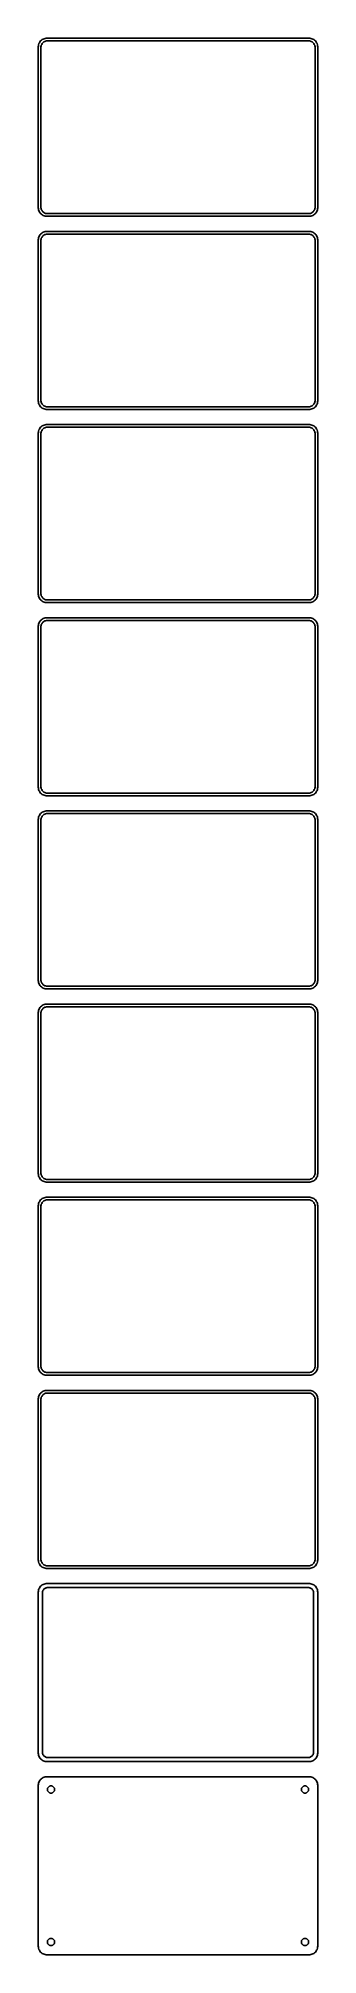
# Model space of a CAD drawing. Header units: metres. Extents: x -82 to 82, y 1088 to 2218.
import ezdxf

# ---------------------------------------------------------------- set-up
doc = ezdxf.new("R2010")
doc.units = ezdxf.units.M

msp = doc.modelspace()

# ---------------------------------------------------------------- linework, layer by layer
for p, q in [((-81.1448, 2216.92), (-81.5451, 2216.44)), ((-80.6871, 2217.35), (-81.1448, 2216.92)), ((-80.1791, 2217.72), (-80.6871, 2217.35)), ((-79.6289, 2218.02), (-80.1791, 2217.72)), ((-79.0451, 2218.26), (-79.6289, 2218.02)), ((-78.4369, 2218.41), (-79.0451, 2218.26)), ((-78.7031, 2216.62), (-78.2361, 2216.8)), ((-77.8139, 2218.49), (-78.4369, 2218.41)), ((-78.2361, 2216.8), (-77.7495, 2216.93)), ((77.8139, 2218.49), (-77.8139, 2218.49)), ((-77.7495, 2216.93), (-77.2512, 2216.99)), ((-77.2512, 2216.99), (77.2512, 2216.99)), ((77.2512, 2216.99), (77.7495, 2216.93)), ((77.7495, 2216.93), (78.2361, 2216.8)), ((78.4369, 2218.41), (77.8139, 2218.49)), ((78.2361, 2216.8), (78.7031, 2216.62)), ((79.0451, 2218.26), (78.4369, 2218.41)), ((79.6289, 2218.02), (79.0451, 2218.26)), ((80.1791, 2217.72), (79.6289, 2218.02)), ((80.6871, 2217.35), (80.1791, 2217.72)), ((81.1448, 2216.92), (80.6871, 2217.35)), ((81.5451, 2216.44), (81.1448, 2216.92)), ((-82.4606, 2214.13), (-82.5, 2213.5)), ((-82.5, 2213.5), (-82.5, 2118.5)), ((-82.3429, 2214.74), (-82.4606, 2214.13)), ((-82.1489, 2215.34), (-82.3429, 2214.74)), ((-81.8815, 2215.91), (-82.1489, 2215.34)), ((-81.5451, 2216.44), (-81.8815, 2215.91)), ((-81, 2213), (-80.9685, 2213.5)), ((-81, 2119), (-81, 2213)), ((-80.9685, 2213.5), (-80.8743, 2213.99)), ((-80.8743, 2213.99), (-80.7191, 2214.47)), ((-80.7191, 2214.47), (-80.5052, 2214.93)), ((-80.5052, 2214.93), (-80.2361, 2215.35)), ((-80.2361, 2215.35), (-79.9159, 2215.74)), ((-79.9159, 2215.74), (-79.5497, 2216.08)), ((-79.5497, 2216.08), (-79.1433, 2216.38)), ((-79.1433, 2216.38), (-78.7031, 2216.62)), ((78.7031, 2216.62), (79.1433, 2216.38)), ((79.1433, 2216.38), (79.5497, 2216.08)), ((79.5497, 2216.08), (79.9159, 2215.74)), ((79.9159, 2215.74), (80.2361, 2215.35)), ((80.2361, 2215.35), (80.5052, 2214.93)), ((80.5052, 2214.93), (80.7191, 2214.47)), ((80.7191, 2214.47), (80.8743, 2213.99)), ((80.8743, 2213.99), (80.9685, 2213.5)), ((80.9685, 2213.5), (81, 2213)), ((81, 2213), (81, 2119)), ((81.8815, 2215.91), (81.5451, 2216.44)), ((82.1489, 2215.34), (81.8815, 2215.91)), ((82.3429, 2214.74), (82.1489, 2215.34)), ((82.4606, 2214.13), (82.3429, 2214.74)), ((82.5, 2213.5), (82.4606, 2214.13)), ((82.5, 2118.5), (82.5, 2213.5)), ((-82.5, 2118.5), (-82.4606, 2117.87)), ((-82.4606, 2117.87), (-82.3429, 2117.26)), ((-82.3429, 2117.26), (-82.1489, 2116.66)), ((-82.1489, 2116.66), (-81.8815, 2116.09)), ((-81.8815, 2116.09), (-81.5451, 2115.56)), ((-81.5451, 2115.56), (-81.1448, 2115.08)), ((-81.1448, 2115.08), (-80.6871, 2114.65)), ((-80.9685, 2118.5), (-81, 2119)), ((-80.8743, 2118.01), (-80.9685, 2118.5)), ((-80.7191, 2117.53), (-80.8743, 2118.01)), ((-80.5052, 2117.07), (-80.7191, 2117.53)), ((-80.2361, 2116.65), (-80.5052, 2117.07)), ((-79.9159, 2116.26), (-80.2361, 2116.65)), ((-79.5497, 2115.92), (-79.9159, 2116.26)), ((-79.1433, 2115.62), (-79.5497, 2115.92)), ((-78.7031, 2115.38), (-79.1433, 2115.62)), ((-78.2361, 2115.2), (-78.7031, 2115.38)), ((-77.7495, 2115.07), (-78.2361, 2115.2)), ((-77.2512, 2115.01), (-77.7495, 2115.07)), ((77.2512, 2115.01), (-77.2512, 2115.01)), ((77.7495, 2115.07), (77.2512, 2115.01)), ((78.2361, 2115.2), (77.7495, 2115.07)), ((78.7031, 2115.38), (78.2361, 2115.2)), ((79.1433, 2115.62), (78.7031, 2115.38)), ((79.5497, 2115.92), (79.1433, 2115.62)), ((79.9159, 2116.26), (79.5497, 2115.92)), ((80.2361, 2116.65), (79.9159, 2116.26)), ((80.5052, 2117.07), (80.2361, 2116.65)), ((80.7191, 2117.53), (80.5052, 2117.07)), ((80.6871, 2114.65), (81.1448, 2115.08)), ((80.8743, 2118.01), (80.7191, 2117.53)), ((80.9685, 2118.5), (80.8743, 2118.01)), ((81, 2119), (80.9685, 2118.5)), ((81.1448, 2115.08), (81.5451, 2115.56)), ((81.5451, 2115.56), (81.8815, 2116.09)), ((81.8815, 2116.09), (82.1489, 2116.66)), ((82.1489, 2116.66), (82.3429, 2117.26)), ((82.3429, 2117.26), (82.4606, 2117.87)), ((82.4606, 2117.87), (82.5, 2118.5)), ((-80.6871, 2114.65), (-80.1791, 2114.28)), ((-80.1791, 2103.72), (-80.6871, 2103.35)), ((-80.1791, 2114.28), (-79.6289, 2113.98)), ((-79.6289, 2104.02), (-80.1791, 2103.72)), ((-79.6289, 2113.98), (-79.0451, 2113.74)), ((-79.0451, 2104.26), (-79.6289, 2104.02)), ((-79.0451, 2113.74), (-78.4369, 2113.59)), ((-78.4369, 2104.41), (-79.0451, 2104.26)), ((-78.4369, 2113.59), (-77.8139, 2113.51)), ((-77.8139, 2104.49), (-78.4369, 2104.41)), ((-77.8139, 2113.51), (77.8139, 2113.51)), ((77.8139, 2104.49), (-77.8139, 2104.49)), ((77.8139, 2113.51), (78.4369, 2113.59)), ((78.4369, 2104.41), (77.8139, 2104.49)), ((78.4369, 2113.59), (79.0451, 2113.74)), ((79.0451, 2104.26), (78.4369, 2104.41)), ((79.0451, 2113.74), (79.6289, 2113.98)), ((79.6289, 2104.02), (79.0451, 2104.26)), ((79.6289, 2113.98), (80.1791, 2114.28)), ((80.1791, 2103.72), (79.6289, 2104.02)), ((80.1791, 2114.28), (80.6871, 2114.65)), ((80.6871, 2103.35), (80.1791, 2103.72)), ((-82.4606, 2100.13), (-82.5, 2099.5)), ((-82.5, 2099.5), (-82.5, 2004.5)), ((-82.3429, 2100.74), (-82.4606, 2100.13)), ((-82.1489, 2101.34), (-82.3429, 2100.74)), ((-81.8815, 2101.91), (-82.1489, 2101.34)), ((-81.5451, 2102.44), (-81.8815, 2101.91)), ((-81.1448, 2102.92), (-81.5451, 2102.44)), ((-80.6871, 2103.35), (-81.1448, 2102.92)), ((-81, 2099), (-80.9685, 2099.5)), ((-81, 2005), (-81, 2099)), ((-80.9685, 2099.5), (-80.8743, 2099.99)), ((-80.8743, 2099.99), (-80.7191, 2100.47)), ((-80.7191, 2100.47), (-80.5052, 2100.93)), ((-80.5052, 2100.93), (-80.2361, 2101.35)), ((-80.2361, 2101.35), (-79.9159, 2101.74)), ((-79.9159, 2101.74), (-79.5497, 2102.08)), ((-79.5497, 2102.08), (-79.1433, 2102.38)), ((-79.1433, 2102.38), (-78.7031, 2102.62)), ((-78.7031, 2102.62), (-78.2361, 2102.8)), ((-78.2361, 2102.8), (-77.7495, 2102.93)), ((-77.7495, 2102.93), (-77.2512, 2102.99)), ((-77.2512, 2102.99), (77.2512, 2102.99)), ((77.2512, 2102.99), (77.7495, 2102.93)), ((77.7495, 2102.93), (78.2361, 2102.8)), ((78.2361, 2102.8), (78.7031, 2102.62)), ((78.7031, 2102.62), (79.1433, 2102.38)), ((79.1433, 2102.38), (79.5497, 2102.08)), ((79.5497, 2102.08), (79.9159, 2101.74)), ((79.9159, 2101.74), (80.2361, 2101.35)), ((80.2361, 2101.35), (80.5052, 2100.93)), ((80.5052, 2100.93), (80.7191, 2100.47)), ((81.1448, 2102.92), (80.6871, 2103.35)), ((80.7191, 2100.47), (80.8743, 2099.99)), ((80.8743, 2099.99), (80.9685, 2099.5)), ((80.9685, 2099.5), (81, 2099)), ((81, 2099), (81, 2005)), ((81.5451, 2102.44), (81.1448, 2102.92)), ((81.8815, 2101.91), (81.5451, 2102.44)), ((82.1489, 2101.34), (81.8815, 2101.91)), ((82.3429, 2100.74), (82.1489, 2101.34)), ((82.4606, 2100.13), (82.3429, 2100.74)), ((82.5, 2099.5), (82.4606, 2100.13)), ((82.5, 2004.5), (82.5, 2099.5)), ((-82.5, 2004.5), (-82.4606, 2003.87)), ((-82.4606, 2003.87), (-82.3429, 2003.26)), ((-82.3429, 2003.26), (-82.1489, 2002.66)), ((-82.1489, 2002.66), (-81.8815, 2002.09)), ((-81.8815, 2002.09), (-81.5451, 2001.56)), ((-80.9685, 2004.5), (-81, 2005)), ((-80.8743, 2004.01), (-80.9685, 2004.5)), ((-80.7191, 2003.53), (-80.8743, 2004.01)), ((-80.5052, 2003.07), (-80.7191, 2003.53)), ((-80.2361, 2002.65), (-80.5052, 2003.07)), ((-79.9159, 2002.26), (-80.2361, 2002.65)), ((-79.5497, 2001.92), (-79.9159, 2002.26)), ((-79.1433, 2001.62), (-79.5497, 2001.92)), ((79.5497, 2001.92), (79.1433, 2001.62)), ((79.9159, 2002.26), (79.5497, 2001.92)), ((80.2361, 2002.65), (79.9159, 2002.26)), ((80.5052, 2003.07), (80.2361, 2002.65)), ((80.7191, 2003.53), (80.5052, 2003.07)), ((80.8743, 2004.01), (80.7191, 2003.53)), ((80.9685, 2004.5), (80.8743, 2004.01)), ((81, 2005), (80.9685, 2004.5)), ((81.5451, 2001.56), (81.8815, 2002.09)), ((81.8815, 2002.09), (82.1489, 2002.66)), ((82.1489, 2002.66), (82.3429, 2003.26)), ((82.3429, 2003.26), (82.4606, 2003.87)), ((82.4606, 2003.87), (82.5, 2004.5)), ((-81.5451, 2001.56), (-81.1448, 2001.08)), ((-81.1448, 2001.08), (-80.6871, 2000.65)), ((-80.6871, 2000.65), (-80.1791, 2000.28)), ((-80.1791, 2000.28), (-79.6289, 1999.98)), ((-79.6289, 1999.98), (-79.0451, 1999.74)), ((-78.7031, 2001.38), (-79.1433, 2001.62)), ((-79.0451, 1999.74), (-78.4369, 1999.59)), ((-78.2361, 2001.2), (-78.7031, 2001.38)), ((-78.4369, 1999.59), (-77.8139, 1999.51)), ((-77.7495, 2001.07), (-78.2361, 2001.2)), ((-77.8139, 1999.51), (77.8139, 1999.51)), ((-77.2512, 2001.01), (-77.7495, 2001.07)), ((77.2512, 2001.01), (-77.2512, 2001.01)), ((77.7495, 2001.07), (77.2512, 2001.01)), ((78.2361, 2001.2), (77.7495, 2001.07)), ((77.8139, 1999.51), (78.4369, 1999.59)), ((78.7031, 2001.38), (78.2361, 2001.2)), ((78.4369, 1999.59), (79.0451, 1999.74)), ((79.1433, 2001.62), (78.7031, 2001.38)), ((79.0451, 1999.74), (79.6289, 1999.98)), ((79.6289, 1999.98), (80.1791, 2000.28)), ((80.1791, 2000.28), (80.6871, 2000.65)), ((80.6871, 2000.65), (81.1448, 2001.08)), ((81.1448, 2001.08), (81.5451, 2001.56)), ((-82.4606, 1986.13), (-82.5, 1985.5)), ((-82.5, 1985.5), (-82.5, 1890.5)), ((-82.3429, 1986.74), (-82.4606, 1986.13)), ((-82.1489, 1987.34), (-82.3429, 1986.74)), ((-81.8815, 1987.91), (-82.1489, 1987.34)), ((-81.5451, 1988.44), (-81.8815, 1987.91)), ((-81.1448, 1988.92), (-81.5451, 1988.44)), ((-80.6871, 1989.35), (-81.1448, 1988.92)), ((-81, 1985), (-80.9685, 1985.5)), ((-81, 1891), (-81, 1985)), ((-80.9685, 1985.5), (-80.8743, 1985.99)), ((-80.8743, 1985.99), (-80.7191, 1986.47)), ((-80.7191, 1986.47), (-80.5052, 1986.93)), ((-80.1791, 1989.72), (-80.6871, 1989.35)), ((-80.5052, 1986.93), (-80.2361, 1987.35)), ((-80.2361, 1987.35), (-79.9159, 1987.74)), ((-79.6289, 1990.02), (-80.1791, 1989.72)), ((-79.9159, 1987.74), (-79.5497, 1988.08)), ((-79.0451, 1990.26), (-79.6289, 1990.02)), ((-79.5497, 1988.08), (-79.1433, 1988.38)), ((-79.1433, 1988.38), (-78.7031, 1988.62)), ((-78.4369, 1990.41), (-79.0451, 1990.26)), ((-78.7031, 1988.62), (-78.2361, 1988.8)), ((-77.8139, 1990.49), (-78.4369, 1990.41)), ((-78.2361, 1988.8), (-77.7495, 1988.93)), ((77.8139, 1990.49), (-77.8139, 1990.49)), ((-77.7495, 1988.93), (-77.2512, 1988.99)), ((-77.2512, 1988.99), (77.2512, 1988.99)), ((77.2512, 1988.99), (77.7495, 1988.93)), ((77.7495, 1988.93), (78.2361, 1988.8)), ((78.4369, 1990.41), (77.8139, 1990.49)), ((78.2361, 1988.8), (78.7031, 1988.62)), ((79.0451, 1990.26), (78.4369, 1990.41)), ((78.7031, 1988.62), (79.1433, 1988.38)), ((79.6289, 1990.02), (79.0451, 1990.26)), ((79.1433, 1988.38), (79.5497, 1988.08)), ((79.5497, 1988.08), (79.9159, 1987.74)), ((80.1791, 1989.72), (79.6289, 1990.02)), ((79.9159, 1987.74), (80.2361, 1987.35)), ((80.6871, 1989.35), (80.1791, 1989.72)), ((80.2361, 1987.35), (80.5052, 1986.93)), ((80.5052, 1986.93), (80.7191, 1986.47)), ((81.1448, 1988.92), (80.6871, 1989.35)), ((80.7191, 1986.47), (80.8743, 1985.99)), ((80.8743, 1985.99), (80.9685, 1985.5)), ((80.9685, 1985.5), (81, 1985)), ((81, 1985), (81, 1891)), ((81.5451, 1988.44), (81.1448, 1988.92)), ((81.8815, 1987.91), (81.5451, 1988.44)), ((82.1489, 1987.34), (81.8815, 1987.91)), ((82.3429, 1986.74), (82.1489, 1987.34)), ((82.4606, 1986.13), (82.3429, 1986.74)), ((82.5, 1985.5), (82.4606, 1986.13)), ((82.5, 1890.5), (82.5, 1985.5)), ((-82.5, 1890.5), (-82.4606, 1889.87)), ((-82.4606, 1889.87), (-82.3429, 1889.26)), ((-82.3429, 1889.26), (-82.1489, 1888.66)), ((-80.9685, 1890.5), (-81, 1891)), ((-80.8743, 1890.01), (-80.9685, 1890.5)), ((-80.7191, 1889.53), (-80.8743, 1890.01)), ((-80.5052, 1889.07), (-80.7191, 1889.53)), ((-80.2361, 1888.65), (-80.5052, 1889.07)), ((80.5052, 1889.07), (80.2361, 1888.65)), ((80.7191, 1889.53), (80.5052, 1889.07)), ((80.8743, 1890.01), (80.7191, 1889.53)), ((80.9685, 1890.5), (80.8743, 1890.01)), ((81, 1891), (80.9685, 1890.5)), ((82.1489, 1888.66), (82.3429, 1889.26)), ((82.3429, 1889.26), (82.4606, 1889.87)), ((82.4606, 1889.87), (82.5, 1890.5)), ((-82.1489, 1888.66), (-81.8815, 1888.09)), ((-81.8815, 1888.09), (-81.5451, 1887.56)), ((-81.5451, 1887.56), (-81.1448, 1887.08)), ((-81.1448, 1887.08), (-80.6871, 1886.65)), ((-80.6871, 1886.65), (-80.1791, 1886.28)), ((-79.9159, 1888.26), (-80.2361, 1888.65)), ((-80.1791, 1886.28), (-79.6289, 1885.98)), ((-79.5497, 1887.92), (-79.9159, 1888.26)), ((-79.6289, 1885.98), (-79.0451, 1885.74)), ((-79.1433, 1887.62), (-79.5497, 1887.92)), ((-78.7031, 1887.38), (-79.1433, 1887.62)), ((-79.0451, 1885.74), (-78.4369, 1885.59)), ((-78.2361, 1887.2), (-78.7031, 1887.38)), ((-78.4369, 1885.59), (-77.8139, 1885.51)), ((-77.7495, 1887.07), (-78.2361, 1887.2)), ((-77.8139, 1885.51), (77.8139, 1885.51)), ((-77.2512, 1887.01), (-77.7495, 1887.07)), ((77.2512, 1887.01), (-77.2512, 1887.01)), ((77.7495, 1887.07), (77.2512, 1887.01)), ((78.2361, 1887.2), (77.7495, 1887.07)), ((77.8139, 1885.51), (78.4369, 1885.59)), ((78.7031, 1887.38), (78.2361, 1887.2)), ((78.4369, 1885.59), (79.0451, 1885.74)), ((79.1433, 1887.62), (78.7031, 1887.38)), ((79.0451, 1885.74), (79.6289, 1885.98)), ((79.5497, 1887.92), (79.1433, 1887.62)), ((79.9159, 1888.26), (79.5497, 1887.92)), ((79.6289, 1885.98), (80.1791, 1886.28)), ((80.2361, 1888.65), (79.9159, 1888.26)), ((80.1791, 1886.28), (80.6871, 1886.65)), ((80.6871, 1886.65), (81.1448, 1887.08)), ((81.1448, 1887.08), (81.5451, 1887.56)), ((81.5451, 1887.56), (81.8815, 1888.09)), ((81.8815, 1888.09), (82.1489, 1888.66)), ((-82.4606, 1872.13), (-82.5, 1871.5)), ((-82.5, 1871.5), (-82.5, 1776.5)), ((-82.3429, 1872.74), (-82.4606, 1872.13)), ((-82.1489, 1873.34), (-82.3429, 1872.74)), ((-81.8815, 1873.91), (-82.1489, 1873.34)), ((-81.5451, 1874.44), (-81.8815, 1873.91)), ((-81.1448, 1874.92), (-81.5451, 1874.44)), ((-80.6871, 1875.35), (-81.1448, 1874.92)), ((-81, 1871), (-80.9685, 1871.5)), ((-81, 1777), (-81, 1871)), ((-80.9685, 1871.5), (-80.8743, 1871.99)), ((-80.8743, 1871.99), (-80.7191, 1872.47)), ((-80.7191, 1872.47), (-80.5052, 1872.93)), ((-80.1791, 1875.72), (-80.6871, 1875.35)), ((-80.5052, 1872.93), (-80.2361, 1873.35)), ((-80.2361, 1873.35), (-79.9159, 1873.74)), ((-79.6289, 1876.02), (-80.1791, 1875.72)), ((-79.9159, 1873.74), (-79.5497, 1874.08)), ((-79.0451, 1876.26), (-79.6289, 1876.02)), ((-79.5497, 1874.08), (-79.1433, 1874.38)), ((-79.1433, 1874.38), (-78.7031, 1874.62)), ((-78.4369, 1876.41), (-79.0451, 1876.26)), ((-78.7031, 1874.62), (-78.2361, 1874.8)), ((-77.8139, 1876.49), (-78.4369, 1876.41)), ((-78.2361, 1874.8), (-77.7495, 1874.93)), ((77.8139, 1876.49), (-77.8139, 1876.49)), ((-77.7495, 1874.93), (-77.2512, 1874.99)), ((-77.2512, 1874.99), (77.2512, 1874.99)), ((77.2512, 1874.99), (77.7495, 1874.93)), ((77.7495, 1874.93), (78.2361, 1874.8)), ((78.4369, 1876.41), (77.8139, 1876.49)), ((78.2361, 1874.8), (78.7031, 1874.62)), ((79.0451, 1876.26), (78.4369, 1876.41)), ((78.7031, 1874.62), (79.1433, 1874.38)), ((79.6289, 1876.02), (79.0451, 1876.26)), ((79.1433, 1874.38), (79.5497, 1874.08)), ((79.5497, 1874.08), (79.9159, 1873.74)), ((80.1791, 1875.72), (79.6289, 1876.02)), ((79.9159, 1873.74), (80.2361, 1873.35)), ((80.6871, 1875.35), (80.1791, 1875.72)), ((80.2361, 1873.35), (80.5052, 1872.93)), ((80.5052, 1872.93), (80.7191, 1872.47)), ((81.1448, 1874.92), (80.6871, 1875.35)), ((80.7191, 1872.47), (80.8743, 1871.99)), ((80.8743, 1871.99), (80.9685, 1871.5)), ((80.9685, 1871.5), (81, 1871)), ((81, 1871), (81, 1777)), ((81.5451, 1874.44), (81.1448, 1874.92)), ((81.8815, 1873.91), (81.5451, 1874.44)), ((82.1489, 1873.34), (81.8815, 1873.91)), ((82.3429, 1872.74), (82.1489, 1873.34)), ((82.4606, 1872.13), (82.3429, 1872.74)), ((82.5, 1871.5), (82.4606, 1872.13)), ((82.5, 1776.5), (82.5, 1871.5)), ((-82.5, 1776.5), (-82.4606, 1775.87)), ((-82.4606, 1775.87), (-82.3429, 1775.26)), ((-80.9685, 1776.5), (-81, 1777)), ((-80.8743, 1776.01), (-80.9685, 1776.5)), ((-80.7191, 1775.53), (-80.8743, 1776.01)), ((80.8743, 1776.01), (80.7191, 1775.53)), ((80.9685, 1776.5), (80.8743, 1776.01)), ((81, 1777), (80.9685, 1776.5)), ((82.3429, 1775.26), (82.4606, 1775.87)), ((82.4606, 1775.87), (82.5, 1776.5)), ((-82.3429, 1775.26), (-82.1489, 1774.66)), ((-82.1489, 1774.66), (-81.8815, 1774.09)), ((-81.8815, 1774.09), (-81.5451, 1773.56)), ((-81.5451, 1773.56), (-81.1448, 1773.08)), ((-81.1448, 1773.08), (-80.6871, 1772.65)), ((-80.5052, 1775.07), (-80.7191, 1775.53)), ((-80.6871, 1772.65), (-80.1791, 1772.28)), ((-80.2361, 1774.65), (-80.5052, 1775.07)), ((-79.9159, 1774.26), (-80.2361, 1774.65)), ((-80.1791, 1772.28), (-79.6289, 1771.98)), ((-79.5497, 1773.92), (-79.9159, 1774.26)), ((-79.6289, 1771.98), (-79.0451, 1771.74)), ((-79.1433, 1773.62), (-79.5497, 1773.92)), ((-78.7031, 1773.38), (-79.1433, 1773.62)), ((-79.0451, 1771.74), (-78.4369, 1771.59)), ((-78.2361, 1773.2), (-78.7031, 1773.38)), ((-78.4369, 1771.59), (-77.8139, 1771.51)), ((-77.7495, 1773.07), (-78.2361, 1773.2)), ((-77.8139, 1771.51), (77.8139, 1771.51)), ((-77.2512, 1773.01), (-77.7495, 1773.07)), ((77.2512, 1773.01), (-77.2512, 1773.01)), ((77.7495, 1773.07), (77.2512, 1773.01)), ((78.2361, 1773.2), (77.7495, 1773.07)), ((77.8139, 1771.51), (78.4369, 1771.59)), ((78.7031, 1773.38), (78.2361, 1773.2)), ((78.4369, 1771.59), (79.0451, 1771.74)), ((79.1433, 1773.62), (78.7031, 1773.38)), ((79.0451, 1771.74), (79.6289, 1771.98)), ((79.5497, 1773.92), (79.1433, 1773.62)), ((79.9159, 1774.26), (79.5497, 1773.92)), ((79.6289, 1771.98), (80.1791, 1772.28)), ((80.2361, 1774.65), (79.9159, 1774.26)), ((80.1791, 1772.28), (80.6871, 1772.65)), ((80.5052, 1775.07), (80.2361, 1774.65)), ((80.7191, 1775.53), (80.5052, 1775.07)), ((80.6871, 1772.65), (81.1448, 1773.08)), ((81.1448, 1773.08), (81.5451, 1773.56)), ((81.5451, 1773.56), (81.8815, 1774.09)), ((81.8815, 1774.09), (82.1489, 1774.66)), ((82.1489, 1774.66), (82.3429, 1775.26)), ((-82.4606, 1758.13), (-82.5, 1757.5)), ((-82.5, 1757.5), (-82.5, 1662.5)), ((-82.3429, 1758.74), (-82.4606, 1758.13)), ((-82.1489, 1759.34), (-82.3429, 1758.74)), ((-81.8815, 1759.91), (-82.1489, 1759.34)), ((-81.5451, 1760.44), (-81.8815, 1759.91)), ((-81.1448, 1760.92), (-81.5451, 1760.44)), ((-80.6871, 1761.35), (-81.1448, 1760.92)), ((-81, 1757), (-80.9685, 1757.5)), ((-81, 1663), (-81, 1757)), ((-80.9685, 1757.5), (-80.8743, 1757.99)), ((-80.8743, 1757.99), (-80.7191, 1758.47)), ((-80.7191, 1758.47), (-80.5052, 1758.93)), ((-80.1791, 1761.72), (-80.6871, 1761.35)), ((-80.5052, 1758.93), (-80.2361, 1759.35)), ((-80.2361, 1759.35), (-79.9159, 1759.74)), ((-79.6289, 1762.02), (-80.1791, 1761.72)), ((-79.9159, 1759.74), (-79.5497, 1760.08)), ((-79.0451, 1762.26), (-79.6289, 1762.02)), ((-79.5497, 1760.08), (-79.1433, 1760.38)), ((-79.1433, 1760.38), (-78.7031, 1760.62)), ((-78.4369, 1762.41), (-79.0451, 1762.26)), ((-78.7031, 1760.62), (-78.2361, 1760.8)), ((-77.8139, 1762.49), (-78.4369, 1762.41)), ((-78.2361, 1760.8), (-77.7495, 1760.93)), ((77.8139, 1762.49), (-77.8139, 1762.49)), ((-77.7495, 1760.93), (-77.2512, 1760.99)), ((-77.2512, 1760.99), (77.2512, 1760.99)), ((77.2512, 1760.99), (77.7495, 1760.93)), ((77.7495, 1760.93), (78.2361, 1760.8)), ((78.4369, 1762.41), (77.8139, 1762.49)), ((78.2361, 1760.8), (78.7031, 1760.62)), ((79.0451, 1762.26), (78.4369, 1762.41)), ((78.7031, 1760.62), (79.1433, 1760.38)), ((79.6289, 1762.02), (79.0451, 1762.26)), ((79.1433, 1760.38), (79.5497, 1760.08)), ((79.5497, 1760.08), (79.9159, 1759.74)), ((80.1791, 1761.72), (79.6289, 1762.02)), ((79.9159, 1759.74), (80.2361, 1759.35)), ((80.6871, 1761.35), (80.1791, 1761.72)), ((80.2361, 1759.35), (80.5052, 1758.93)), ((80.5052, 1758.93), (80.7191, 1758.47)), ((81.1448, 1760.92), (80.6871, 1761.35)), ((80.7191, 1758.47), (80.8743, 1757.99)), ((80.8743, 1757.99), (80.9685, 1757.5)), ((80.9685, 1757.5), (81, 1757)), ((81, 1757), (81, 1663)), ((81.5451, 1760.44), (81.1448, 1760.92)), ((81.8815, 1759.91), (81.5451, 1760.44)), ((82.1489, 1759.34), (81.8815, 1759.91)), ((82.3429, 1758.74), (82.1489, 1759.34)), ((82.4606, 1758.13), (82.3429, 1758.74)), ((82.5, 1757.5), (82.4606, 1758.13)), ((82.5, 1662.5), (82.5, 1757.5)), ((-80.9685, 1662.5), (-81, 1663)), ((81, 1663), (80.9685, 1662.5)), ((-82.5, 1662.5), (-82.4606, 1661.87)), ((-82.4606, 1661.87), (-82.3429, 1661.26)), ((-82.3429, 1661.26), (-82.1489, 1660.66)), ((-82.1489, 1660.66), (-81.8815, 1660.09)), ((-81.8815, 1660.09), (-81.5451, 1659.56)), ((-81.5451, 1659.56), (-81.1448, 1659.08)), ((-81.1448, 1659.08), (-80.6871, 1658.65)), ((-80.8743, 1662.01), (-80.9685, 1662.5)), ((-80.7191, 1661.53), (-80.8743, 1662.01)), ((-80.5052, 1661.07), (-80.7191, 1661.53)), ((-80.6871, 1658.65), (-80.1791, 1658.28)), ((-80.2361, 1660.65), (-80.5052, 1661.07)), ((-79.9159, 1660.26), (-80.2361, 1660.65)), ((-80.1791, 1658.28), (-79.6289, 1657.98)), ((-79.5497, 1659.92), (-79.9159, 1660.26)), ((-79.6289, 1657.98), (-79.0451, 1657.74)), ((-79.1433, 1659.62), (-79.5497, 1659.92)), ((-78.7031, 1659.38), (-79.1433, 1659.62)), ((-79.0451, 1657.74), (-78.4369, 1657.59)), ((-78.2361, 1659.2), (-78.7031, 1659.38)), ((-78.4369, 1657.59), (-77.8139, 1657.51)), ((-77.7495, 1659.07), (-78.2361, 1659.2)), ((-77.8139, 1657.51), (77.8139, 1657.51)), ((-77.2512, 1659.01), (-77.7495, 1659.07)), ((77.2512, 1659.01), (-77.2512, 1659.01)), ((77.7495, 1659.07), (77.2512, 1659.01)), ((78.2361, 1659.2), (77.7495, 1659.07)), ((77.8139, 1657.51), (78.4369, 1657.59)), ((78.7031, 1659.38), (78.2361, 1659.2)), ((78.4369, 1657.59), (79.0451, 1657.74)), ((79.1433, 1659.62), (78.7031, 1659.38)), ((79.0451, 1657.74), (79.6289, 1657.98)), ((79.5497, 1659.92), (79.1433, 1659.62)), ((79.9159, 1660.26), (79.5497, 1659.92)), ((79.6289, 1657.98), (80.1791, 1658.28)), ((80.2361, 1660.65), (79.9159, 1660.26)), ((80.1791, 1658.28), (80.6871, 1658.65)), ((80.5052, 1661.07), (80.2361, 1660.65)), ((80.7191, 1661.53), (80.5052, 1661.07)), ((80.6871, 1658.65), (81.1448, 1659.08)), ((80.8743, 1662.01), (80.7191, 1661.53)), ((80.9685, 1662.5), (80.8743, 1662.01)), ((81.1448, 1659.08), (81.5451, 1659.56)), ((81.5451, 1659.56), (81.8815, 1660.09)), ((81.8815, 1660.09), (82.1489, 1660.66)), ((82.1489, 1660.66), (82.3429, 1661.26)), ((82.3429, 1661.26), (82.4606, 1661.87)), ((82.4606, 1661.87), (82.5, 1662.5)), ((-82.4606, 1644.13), (-82.5, 1643.5)), ((-82.5, 1643.5), (-82.5, 1548.5)), ((-82.3429, 1644.74), (-82.4606, 1644.13)), ((-82.1489, 1645.34), (-82.3429, 1644.74)), ((-81.8815, 1645.91), (-82.1489, 1645.34)), ((-81.5451, 1646.44), (-81.8815, 1645.91)), ((-81.1448, 1646.92), (-81.5451, 1646.44)), ((-80.6871, 1647.35), (-81.1448, 1646.92)), ((-81, 1643), (-80.9685, 1643.5)), ((-81, 1549), (-81, 1643)), ((-80.9685, 1643.5), (-80.8743, 1643.99)), ((-80.8743, 1643.99), (-80.7191, 1644.47)), ((-80.7191, 1644.47), (-80.5052, 1644.93)), ((-80.1791, 1647.72), (-80.6871, 1647.35)), ((-80.5052, 1644.93), (-80.2361, 1645.35)), ((-80.2361, 1645.35), (-79.9159, 1645.74)), ((-79.6289, 1648.02), (-80.1791, 1647.72)), ((-79.9159, 1645.74), (-79.5497, 1646.08)), ((-79.0451, 1648.26), (-79.6289, 1648.02)), ((-79.5497, 1646.08), (-79.1433, 1646.38)), ((-79.1433, 1646.38), (-78.7031, 1646.62)), ((-78.4369, 1648.41), (-79.0451, 1648.26)), ((-78.7031, 1646.62), (-78.2361, 1646.8)), ((-77.8139, 1648.49), (-78.4369, 1648.41)), ((-78.2361, 1646.8), (-77.7495, 1646.93)), ((77.8139, 1648.49), (-77.8139, 1648.49)), ((-77.7495, 1646.93), (-77.2512, 1646.99)), ((-77.2512, 1646.99), (77.2512, 1646.99)), ((77.2512, 1646.99), (77.7495, 1646.93)), ((77.7495, 1646.93), (78.2361, 1646.8)), ((78.4369, 1648.41), (77.8139, 1648.49)), ((78.2361, 1646.8), (78.7031, 1646.62)), ((79.0451, 1648.26), (78.4369, 1648.41)), ((78.7031, 1646.62), (79.1433, 1646.38)), ((79.6289, 1648.02), (79.0451, 1648.26)), ((79.1433, 1646.38), (79.5497, 1646.08)), ((79.5497, 1646.08), (79.9159, 1645.74)), ((80.1791, 1647.72), (79.6289, 1648.02)), ((79.9159, 1645.74), (80.2361, 1645.35)), ((80.6871, 1647.35), (80.1791, 1647.72)), ((80.2361, 1645.35), (80.5052, 1644.93)), ((80.5052, 1644.93), (80.7191, 1644.47)), ((81.1448, 1646.92), (80.6871, 1647.35)), ((80.7191, 1644.47), (80.8743, 1643.99)), ((80.8743, 1643.99), (80.9685, 1643.5)), ((80.9685, 1643.5), (81, 1643)), ((81, 1643), (81, 1549)), ((81.5451, 1646.44), (81.1448, 1646.92)), ((81.8815, 1645.91), (81.5451, 1646.44)), ((82.1489, 1645.34), (81.8815, 1645.91)), ((82.3429, 1644.74), (82.1489, 1645.34)), ((82.4606, 1644.13), (82.3429, 1644.74)), ((82.5, 1643.5), (82.4606, 1644.13)), ((82.5, 1548.5), (82.5, 1643.5)), ((-82.5, 1548.5), (-82.4606, 1547.87)), ((-82.4606, 1547.87), (-82.3429, 1547.26)), ((-82.3429, 1547.26), (-82.1489, 1546.66)), ((-82.1489, 1546.66), (-81.8815, 1546.09)), ((-81.8815, 1546.09), (-81.5451, 1545.56)), ((-81.5451, 1545.56), (-81.1448, 1545.08)), ((-81.1448, 1545.08), (-80.6871, 1544.65)), ((-80.9685, 1548.5), (-81, 1549)), ((-80.8743, 1548.01), (-80.9685, 1548.5)), ((-80.7191, 1547.53), (-80.8743, 1548.01)), ((-80.5052, 1547.07), (-80.7191, 1547.53)), ((-80.6871, 1544.65), (-80.1791, 1544.28)), ((-80.2361, 1546.65), (-80.5052, 1547.07)), ((-79.9159, 1546.26), (-80.2361, 1546.65)), ((-80.1791, 1544.28), (-79.6289, 1543.98)), ((-79.5497, 1545.92), (-79.9159, 1546.26)), ((-79.6289, 1543.98), (-79.0451, 1543.74)), ((-79.1433, 1545.62), (-79.5497, 1545.92)), ((-78.7031, 1545.38), (-79.1433, 1545.62)), ((-79.0451, 1543.74), (-78.4369, 1543.59)), ((-78.2361, 1545.2), (-78.7031, 1545.38)), ((-78.4369, 1543.59), (-77.8139, 1543.51)), ((-77.7495, 1545.07), (-78.2361, 1545.2)), ((-77.8139, 1543.51), (77.8139, 1543.51)), ((-77.2512, 1545.01), (-77.7495, 1545.07)), ((77.2512, 1545.01), (-77.2512, 1545.01)), ((77.7495, 1545.07), (77.2512, 1545.01)), ((78.2361, 1545.2), (77.7495, 1545.07)), ((77.8139, 1543.51), (78.4369, 1543.59)), ((78.7031, 1545.38), (78.2361, 1545.2)), ((78.4369, 1543.59), (79.0451, 1543.74)), ((79.1433, 1545.62), (78.7031, 1545.38)), ((79.0451, 1543.74), (79.6289, 1543.98)), ((79.5497, 1545.92), (79.1433, 1545.62)), ((79.9159, 1546.26), (79.5497, 1545.92)), ((79.6289, 1543.98), (80.1791, 1544.28)), ((80.2361, 1546.65), (79.9159, 1546.26)), ((80.1791, 1544.28), (80.6871, 1544.65)), ((80.5052, 1547.07), (80.2361, 1546.65)), ((80.7191, 1547.53), (80.5052, 1547.07)), ((80.6871, 1544.65), (81.1448, 1545.08)), ((80.8743, 1548.01), (80.7191, 1547.53)), ((80.9685, 1548.5), (80.8743, 1548.01)), ((81, 1549), (80.9685, 1548.5)), ((81.1448, 1545.08), (81.5451, 1545.56)), ((81.5451, 1545.56), (81.8815, 1546.09)), ((81.8815, 1546.09), (82.1489, 1546.66)), ((82.1489, 1546.66), (82.3429, 1547.26)), ((82.3429, 1547.26), (82.4606, 1547.87)), ((82.4606, 1547.87), (82.5, 1548.5)), ((-82.4606, 1530.13), (-82.5, 1529.5)), ((-82.5, 1529.5), (-82.5, 1434.5)), ((-82.3429, 1530.74), (-82.4606, 1530.13)), ((-82.1489, 1531.34), (-82.3429, 1530.74)), ((-81.8815, 1531.91), (-82.1489, 1531.34)), ((-81.5451, 1532.44), (-81.8815, 1531.91)), ((-81.1448, 1532.92), (-81.5451, 1532.44)), ((-80.6871, 1533.35), (-81.1448, 1532.92)), ((-81, 1529), (-80.9685, 1529.5)), ((-81, 1435), (-81, 1529)), ((-80.9685, 1529.5), (-80.8743, 1529.99)), ((-80.8743, 1529.99), (-80.7191, 1530.47)), ((-80.7191, 1530.47), (-80.5052, 1530.93)), ((-80.1791, 1533.72), (-80.6871, 1533.35)), ((-80.5052, 1530.93), (-80.2361, 1531.35)), ((-80.2361, 1531.35), (-79.9159, 1531.74)), ((-79.6289, 1534.02), (-80.1791, 1533.72)), ((-79.9159, 1531.74), (-79.5497, 1532.08)), ((-79.0451, 1534.26), (-79.6289, 1534.02)), ((-79.5497, 1532.08), (-79.1433, 1532.38)), ((-79.1433, 1532.38), (-78.7031, 1532.62)), ((-78.4369, 1534.41), (-79.0451, 1534.26)), ((-78.7031, 1532.62), (-78.2361, 1532.8)), ((-77.8139, 1534.49), (-78.4369, 1534.41)), ((-78.2361, 1532.8), (-77.7495, 1532.93)), ((77.8139, 1534.49), (-77.8139, 1534.49)), ((-77.7495, 1532.93), (-77.2512, 1532.99)), ((-77.2512, 1532.99), (77.2512, 1532.99)), ((77.2512, 1532.99), (77.7495, 1532.93)), ((77.7495, 1532.93), (78.2361, 1532.8)), ((78.4369, 1534.41), (77.8139, 1534.49)), ((78.2361, 1532.8), (78.7031, 1532.62)), ((79.0451, 1534.26), (78.4369, 1534.41)), ((78.7031, 1532.62), (79.1433, 1532.38)), ((79.6289, 1534.02), (79.0451, 1534.26)), ((79.1433, 1532.38), (79.5497, 1532.08)), ((79.5497, 1532.08), (79.9159, 1531.74)), ((80.1791, 1533.72), (79.6289, 1534.02)), ((79.9159, 1531.74), (80.2361, 1531.35)), ((80.6871, 1533.35), (80.1791, 1533.72)), ((80.2361, 1531.35), (80.5052, 1530.93)), ((80.5052, 1530.93), (80.7191, 1530.47)), ((81.1448, 1532.92), (80.6871, 1533.35)), ((80.7191, 1530.47), (80.8743, 1529.99)), ((80.8743, 1529.99), (80.9685, 1529.5)), ((80.9685, 1529.5), (81, 1529)), ((81, 1529), (81, 1435)), ((81.5451, 1532.44), (81.1448, 1532.92)), ((81.8815, 1531.91), (81.5451, 1532.44)), ((82.1489, 1531.34), (81.8815, 1531.91)), ((82.3429, 1530.74), (82.1489, 1531.34)), ((82.4606, 1530.13), (82.3429, 1530.74)), ((82.5, 1529.5), (82.4606, 1530.13)), ((82.5, 1434.5), (82.5, 1529.5)), ((-82.5, 1434.5), (-82.4606, 1433.87)), ((-82.4606, 1433.87), (-82.3429, 1433.26)), ((-82.3429, 1433.26), (-82.1489, 1432.66)), ((-82.1489, 1432.66), (-81.8815, 1432.09)), ((-81.8815, 1432.09), (-81.5451, 1431.56)), ((-81.5451, 1431.56), (-81.1448, 1431.08)), ((-81.1448, 1431.08), (-80.6871, 1430.65)), ((-80.9685, 1434.5), (-81, 1435)), ((-80.8743, 1434.01), (-80.9685, 1434.5)), ((-80.7191, 1433.53), (-80.8743, 1434.01)), ((-80.5052, 1433.07), (-80.7191, 1433.53)), ((-80.6871, 1430.65), (-80.1791, 1430.28)), ((-80.2361, 1432.65), (-80.5052, 1433.07)), ((-79.9159, 1432.26), (-80.2361, 1432.65)), ((-80.1791, 1430.28), (-79.6289, 1429.98)), ((-79.5497, 1431.92), (-79.9159, 1432.26)), ((-79.6289, 1429.98), (-79.0451, 1429.74)), ((-79.1433, 1431.62), (-79.5497, 1431.92)), ((-78.7031, 1431.38), (-79.1433, 1431.62)), ((-79.0451, 1429.74), (-78.4369, 1429.59)), ((-78.2361, 1431.2), (-78.7031, 1431.38)), ((-78.4369, 1429.59), (-77.8139, 1429.51)), ((-77.7495, 1431.07), (-78.2361, 1431.2)), ((-77.8139, 1429.51), (77.8139, 1429.51)), ((-77.2512, 1431.01), (-77.7495, 1431.07)), ((77.2512, 1431.01), (-77.2512, 1431.01)), ((77.7495, 1431.07), (77.2512, 1431.01)), ((78.2361, 1431.2), (77.7495, 1431.07)), ((77.8139, 1429.51), (78.4369, 1429.59)), ((78.7031, 1431.38), (78.2361, 1431.2)), ((78.4369, 1429.59), (79.0451, 1429.74)), ((79.1433, 1431.62), (78.7031, 1431.38)), ((79.0451, 1429.74), (79.6289, 1429.98)), ((79.5497, 1431.92), (79.1433, 1431.62)), ((79.9159, 1432.26), (79.5497, 1431.92)), ((79.6289, 1429.98), (80.1791, 1430.28)), ((80.2361, 1432.65), (79.9159, 1432.26)), ((80.1791, 1430.28), (80.6871, 1430.65)), ((80.5052, 1433.07), (80.2361, 1432.65)), ((80.7191, 1433.53), (80.5052, 1433.07)), ((80.6871, 1430.65), (81.1448, 1431.08)), ((80.8743, 1434.01), (80.7191, 1433.53)), ((80.9685, 1434.5), (80.8743, 1434.01)), ((81, 1435), (80.9685, 1434.5)), ((81.1448, 1431.08), (81.5451, 1431.56)), ((81.5451, 1431.56), (81.8815, 1432.09)), ((81.8815, 1432.09), (82.1489, 1432.66)), ((82.1489, 1432.66), (82.3429, 1433.26)), ((82.3429, 1433.26), (82.4606, 1433.87)), ((82.4606, 1433.87), (82.5, 1434.5)), ((-82.4606, 1416.13), (-82.5, 1415.5)), ((-82.5, 1415.5), (-82.5, 1320.5)), ((-82.3429, 1416.74), (-82.4606, 1416.13)), ((-82.1489, 1417.34), (-82.3429, 1416.74)), ((-81.8815, 1417.91), (-82.1489, 1417.34)), ((-81.5451, 1418.44), (-81.8815, 1417.91)), ((-81.1448, 1418.92), (-81.5451, 1418.44)), ((-80.6871, 1419.35), (-81.1448, 1418.92)), ((-81, 1415), (-80.9685, 1415.5)), ((-81, 1321), (-81, 1415)), ((-80.9685, 1415.5), (-80.8743, 1415.99)), ((-80.8743, 1415.99), (-80.7191, 1416.47)), ((-80.7191, 1416.47), (-80.5052, 1416.93)), ((-80.1791, 1419.72), (-80.6871, 1419.35)), ((-80.5052, 1416.93), (-80.2361, 1417.35)), ((-80.2361, 1417.35), (-79.9159, 1417.74)), ((-79.6289, 1420.02), (-80.1791, 1419.72)), ((-79.9159, 1417.74), (-79.5497, 1418.08)), ((-79.0451, 1420.26), (-79.6289, 1420.02)), ((-79.5497, 1418.08), (-79.1433, 1418.38)), ((-79.1433, 1418.38), (-78.7031, 1418.62)), ((-78.4369, 1420.41), (-79.0451, 1420.26)), ((-78.7031, 1418.62), (-78.2361, 1418.8)), ((-77.8139, 1420.49), (-78.4369, 1420.41)), ((-78.2361, 1418.8), (-77.7495, 1418.93)), ((77.8139, 1420.49), (-77.8139, 1420.49)), ((-77.7495, 1418.93), (-77.2512, 1418.99)), ((-77.2512, 1418.99), (77.2512, 1418.99)), ((77.2512, 1418.99), (77.7495, 1418.93)), ((77.7495, 1418.93), (78.2361, 1418.8)), ((78.4369, 1420.41), (77.8139, 1420.49)), ((78.2361, 1418.8), (78.7031, 1418.62)), ((79.0451, 1420.26), (78.4369, 1420.41)), ((78.7031, 1418.62), (79.1433, 1418.38)), ((79.6289, 1420.02), (79.0451, 1420.26)), ((79.1433, 1418.38), (79.5497, 1418.08)), ((79.5497, 1418.08), (79.9159, 1417.74)), ((80.1791, 1419.72), (79.6289, 1420.02)), ((79.9159, 1417.74), (80.2361, 1417.35)), ((80.6871, 1419.35), (80.1791, 1419.72)), ((80.2361, 1417.35), (80.5052, 1416.93)), ((80.5052, 1416.93), (80.7191, 1416.47)), ((81.1448, 1418.92), (80.6871, 1419.35)), ((80.7191, 1416.47), (80.8743, 1415.99)), ((80.8743, 1415.99), (80.9685, 1415.5)), ((80.9685, 1415.5), (81, 1415)), ((81, 1415), (81, 1321)), ((81.5451, 1418.44), (81.1448, 1418.92)), ((81.8815, 1417.91), (81.5451, 1418.44)), ((82.1489, 1417.34), (81.8815, 1417.91)), ((82.3429, 1416.74), (82.1489, 1417.34)), ((82.4606, 1416.13), (82.3429, 1416.74)), ((82.5, 1415.5), (82.4606, 1416.13)), ((82.5, 1320.5), (82.5, 1415.5)), ((-82.5, 1320.5), (-82.4606, 1319.87)), ((-82.4606, 1319.87), (-82.3429, 1319.26)), ((-82.3429, 1319.26), (-82.1489, 1318.66)), ((-82.1489, 1318.66), (-81.8815, 1318.09)), ((-81.8815, 1318.09), (-81.5451, 1317.56)), ((-81.5451, 1317.56), (-81.1448, 1317.08)), ((-81.1448, 1317.08), (-80.6871, 1316.65)), ((-80.9685, 1320.5), (-81, 1321)), ((-80.8743, 1320.01), (-80.9685, 1320.5)), ((-80.7191, 1319.53), (-80.8743, 1320.01)), ((-80.5052, 1319.07), (-80.7191, 1319.53)), ((-80.6871, 1316.65), (-80.1791, 1316.28)), ((-80.2361, 1318.65), (-80.5052, 1319.07)), ((-79.9159, 1318.26), (-80.2361, 1318.65)), ((-80.1791, 1316.28), (-79.6289, 1315.98)), ((-79.5497, 1317.92), (-79.9159, 1318.26)), ((-79.6289, 1315.98), (-79.0451, 1315.74)), ((-79.1433, 1317.62), (-79.5497, 1317.92)), ((-78.7031, 1317.38), (-79.1433, 1317.62)), ((-79.0451, 1315.74), (-78.4369, 1315.59)), ((-78.2361, 1317.2), (-78.7031, 1317.38)), ((-78.4369, 1315.59), (-77.8139, 1315.51)), ((-77.7495, 1317.07), (-78.2361, 1317.2)), ((-77.8139, 1315.51), (77.8139, 1315.51)), ((-77.2512, 1317.01), (-77.7495, 1317.07)), ((77.2512, 1317.01), (-77.2512, 1317.01)), ((77.7495, 1317.07), (77.2512, 1317.01)), ((78.2361, 1317.2), (77.7495, 1317.07)), ((77.8139, 1315.51), (78.4369, 1315.59)), ((78.7031, 1317.38), (78.2361, 1317.2)), ((78.4369, 1315.59), (79.0451, 1315.74)), ((79.1433, 1317.62), (78.7031, 1317.38)), ((79.0451, 1315.74), (79.6289, 1315.98)), ((79.5497, 1317.92), (79.1433, 1317.62)), ((79.9159, 1318.26), (79.5497, 1317.92)), ((79.6289, 1315.98), (80.1791, 1316.28)), ((80.2361, 1318.65), (79.9159, 1318.26)), ((80.1791, 1316.28), (80.6871, 1316.65)), ((80.5052, 1319.07), (80.2361, 1318.65)), ((80.7191, 1319.53), (80.5052, 1319.07)), ((80.6871, 1316.65), (81.1448, 1317.08)), ((80.8743, 1320.01), (80.7191, 1319.53)), ((80.9685, 1320.5), (80.8743, 1320.01)), ((81, 1321), (80.9685, 1320.5)), ((81.1448, 1317.08), (81.5451, 1317.56)), ((81.5451, 1317.56), (81.8815, 1318.09)), ((81.8815, 1318.09), (82.1489, 1318.66)), ((82.1489, 1318.66), (82.3429, 1319.26)), ((82.3429, 1319.26), (82.4606, 1319.87)), ((82.4606, 1319.87), (82.5, 1320.5)), ((-82.4606, 1302.13), (-82.5, 1301.5)), ((-82.5, 1301.5), (-82.5, 1206.5)), ((-82.3429, 1302.74), (-82.4606, 1302.13)), ((-82.1489, 1303.34), (-82.3429, 1302.74)), ((-81.8815, 1303.91), (-82.1489, 1303.34)), ((-81.5451, 1304.44), (-81.8815, 1303.91)), ((-81.1448, 1304.92), (-81.5451, 1304.44)), ((-80.6871, 1305.35), (-81.1448, 1304.92)), ((-80.1791, 1305.72), (-80.6871, 1305.35)), ((-79.6289, 1306.02), (-80.1791, 1305.72)), ((-80.1129, 1301), (-80.0884, 1301.39)), ((-80.1129, 1207), (-80.1129, 1301)), ((-80.0884, 1301.39), (-80.0151, 1301.77)), ((-80.0151, 1301.77), (-79.8943, 1302.15)), ((-79.8943, 1302.15), (-79.7279, 1302.5)), ((-79.7279, 1302.5), (-79.5184, 1302.83)), ((-79.0451, 1306.26), (-79.6289, 1306.02)), ((-79.5184, 1302.83), (-79.2692, 1303.13)), ((-79.2692, 1303.13), (-78.9843, 1303.4)), ((-78.4369, 1306.41), (-79.0451, 1306.26)), ((-78.9843, 1303.4), (-78.668, 1303.63)), ((-78.668, 1303.63), (-78.3254, 1303.82)), ((-77.8139, 1306.49), (-78.4369, 1306.41)), ((-78.3254, 1303.82), (-77.9619, 1303.96)), ((-77.9619, 1303.96), (-77.5833, 1304.06)), ((77.8139, 1306.49), (-77.8139, 1306.49)), ((-77.5833, 1304.06), (-77.1955, 1304.11)), ((-77.1955, 1304.11), (77.1955, 1304.11)), ((77.1955, 1304.11), (77.5833, 1304.06)), ((77.5833, 1304.06), (77.9619, 1303.96)), ((78.4369, 1306.41), (77.8139, 1306.49)), ((77.9619, 1303.96), (78.3254, 1303.82)), ((78.3254, 1303.82), (78.668, 1303.63)), ((79.0451, 1306.26), (78.4369, 1306.41)), ((78.668, 1303.63), (78.9843, 1303.4)), ((78.9843, 1303.4), (79.2692, 1303.13)), ((79.6289, 1306.02), (79.0451, 1306.26)), ((79.2692, 1303.13), (79.5184, 1302.83)), ((79.5184, 1302.83), (79.7279, 1302.5)), ((80.1791, 1305.72), (79.6289, 1306.02)), ((79.7279, 1302.5), (79.8943, 1302.15)), ((79.8943, 1302.15), (80.0151, 1301.77)), ((80.0151, 1301.77), (80.0884, 1301.39)), ((80.0884, 1301.39), (80.1129, 1301)), ((80.1129, 1301), (80.1129, 1207)), ((80.6871, 1305.35), (80.1791, 1305.72)), ((81.1448, 1304.92), (80.6871, 1305.35)), ((81.5451, 1304.44), (81.1448, 1304.92)), ((81.8815, 1303.91), (81.5451, 1304.44)), ((82.1489, 1303.34), (81.8815, 1303.91)), ((82.3429, 1302.74), (82.1489, 1303.34)), ((82.4606, 1302.13), (82.3429, 1302.74)), ((82.5, 1301.5), (82.4606, 1302.13)), ((82.5, 1206.5), (82.5, 1301.5)), ((-82.5, 1206.5), (-82.4606, 1205.87)), ((-82.4606, 1205.87), (-82.3429, 1205.26)), ((-82.3429, 1205.26), (-82.1489, 1204.66)), ((-82.1489, 1204.66), (-81.8815, 1204.09)), ((-81.8815, 1204.09), (-81.5451, 1203.56)), ((-81.5451, 1203.56), (-81.1448, 1203.08)), ((-81.1448, 1203.08), (-80.6871, 1202.65)), ((-80.6871, 1202.65), (-80.1791, 1202.28)), ((-80.1791, 1202.28), (-79.6289, 1201.98)), ((-80.0884, 1206.61), (-80.1129, 1207)), ((-80.0151, 1206.23), (-80.0884, 1206.61)), ((-79.8943, 1205.85), (-80.0151, 1206.23)), ((-79.7279, 1205.5), (-79.8943, 1205.85)), ((-79.5184, 1205.17), (-79.7279, 1205.5)), ((-79.6289, 1201.98), (-79.0451, 1201.74)), ((-79.2692, 1204.87), (-79.5184, 1205.17)), ((-78.9843, 1204.6), (-79.2692, 1204.87)), ((-79.0451, 1201.74), (-78.4369, 1201.59)), ((-78.668, 1204.37), (-78.9843, 1204.6)), ((-78.3254, 1204.18), (-78.668, 1204.37)), ((-78.4369, 1201.59), (-77.8139, 1201.51)), ((-77.9619, 1204.04), (-78.3254, 1204.18)), ((-77.5833, 1203.94), (-77.9619, 1204.04)), ((-77.8139, 1201.51), (77.8139, 1201.51)), ((-77.1955, 1203.89), (-77.5833, 1203.94)), ((77.1955, 1203.89), (-77.1955, 1203.89)), ((77.5833, 1203.94), (77.1955, 1203.89)), ((77.9619, 1204.04), (77.5833, 1203.94)), ((77.8139, 1201.51), (78.4369, 1201.59)), ((78.3254, 1204.18), (77.9619, 1204.04)), ((78.668, 1204.37), (78.3254, 1204.18)), ((78.4369, 1201.59), (79.0451, 1201.74)), ((78.9843, 1204.6), (78.668, 1204.37)), ((79.2692, 1204.87), (78.9843, 1204.6)), ((79.0451, 1201.74), (79.6289, 1201.98)), ((79.5184, 1205.17), (79.2692, 1204.87)), ((79.7279, 1205.5), (79.5184, 1205.17)), ((79.6289, 1201.98), (80.1791, 1202.28)), ((79.8943, 1205.85), (79.7279, 1205.5)), ((80.0151, 1206.23), (79.8943, 1205.85)), ((80.0884, 1206.61), (80.0151, 1206.23)), ((80.1129, 1207), (80.0884, 1206.61)), ((80.1791, 1202.28), (80.6871, 1202.65)), ((80.6871, 1202.65), (81.1448, 1203.08)), ((81.1448, 1203.08), (81.5451, 1203.56)), ((81.5451, 1203.56), (81.8815, 1204.09)), ((81.8815, 1204.09), (82.1489, 1204.66)), ((82.1489, 1204.66), (82.3429, 1205.26)), ((82.3429, 1205.26), (82.4606, 1205.87)), ((82.4606, 1205.87), (82.5, 1206.5)), ((-82.4606, 1188.13), (-82.5, 1187.5)), ((-82.3429, 1188.74), (-82.4606, 1188.13)), ((-82.1489, 1189.34), (-82.3429, 1188.74)), ((-81.8815, 1189.91), (-82.1489, 1189.34)), ((-81.5451, 1190.44), (-81.8815, 1189.91)), ((-81.1448, 1190.92), (-81.5451, 1190.44)), ((-80.6871, 1191.35), (-81.1448, 1190.92)), ((-80.1791, 1191.72), (-80.6871, 1191.35)), ((-79.6289, 1192.02), (-80.1791, 1191.72)), ((-79.0451, 1192.26), (-79.6289, 1192.02)), ((-78.4369, 1192.41), (-79.0451, 1192.26)), ((-77.8139, 1192.49), (-78.4369, 1192.41)), ((77.8139, 1192.49), (-77.8139, 1192.49)), ((78.4369, 1192.41), (77.8139, 1192.49)), ((79.0451, 1192.26), (78.4369, 1192.41)), ((79.6289, 1192.02), (79.0451, 1192.26)), ((80.1791, 1191.72), (79.6289, 1192.02)), ((80.6871, 1191.35), (80.1791, 1191.72)), ((81.1448, 1190.92), (80.6871, 1191.35)), ((81.5451, 1190.44), (81.1448, 1190.92)), ((81.8815, 1189.91), (81.5451, 1190.44)), ((82.1489, 1189.34), (81.8815, 1189.91)), ((82.3429, 1188.74), (82.1489, 1189.34)), ((82.4606, 1188.13), (82.3429, 1188.74)), ((82.5, 1187.5), (82.4606, 1188.13)), ((-82.5, 1187.5), (-82.5, 1092.5)), ((-77.1353, 1185), (-77.1185, 1185.27)), ((-77.1185, 1184.73), (-77.1353, 1185)), ((-77.1185, 1185.27), (-77.0682, 1185.53)), ((-77.0682, 1184.47), (-77.1185, 1184.73)), ((-77.0682, 1185.53), (-76.9853, 1185.79)), ((-76.9853, 1184.21), (-77.0682, 1184.47)), ((-76.9853, 1185.79), (-76.8712, 1186.03)), ((-76.8712, 1183.97), (-76.9853, 1184.21)), ((-76.8712, 1186.03), (-76.7275, 1186.26)), ((-76.7275, 1183.74), (-76.8712, 1183.97)), ((-76.7275, 1186.26), (-76.5566, 1186.46)), ((-76.5566, 1183.54), (-76.7275, 1183.74)), ((-76.5566, 1186.46), (-76.3611, 1186.65)), ((-76.3611, 1183.35), (-76.5566, 1183.54)), ((-76.3611, 1186.65), (-76.1441, 1186.8)), ((-76.1441, 1183.2), (-76.3611, 1183.35)), ((-76.1441, 1186.8), (-75.9092, 1186.93)), ((-75.9092, 1183.07), (-76.1441, 1183.2)), ((-75.9092, 1186.93), (-75.6598, 1187.03)), ((-75.6598, 1182.97), (-75.9092, 1183.07)), ((-75.6598, 1187.03), (-75.4001, 1187.1)), ((-75.4001, 1182.9), (-75.6598, 1182.97)), ((-75.4001, 1187.1), (-75.1341, 1187.13)), ((-75.1341, 1182.87), (-75.4001, 1182.9)), ((-75.1341, 1187.13), (-74.8659, 1187.13)), ((-74.8659, 1182.87), (-75.1341, 1182.87)), ((-74.8659, 1187.13), (-74.5999, 1187.1)), ((-74.5999, 1182.9), (-74.8659, 1182.87)), ((-74.5999, 1187.1), (-74.3401, 1187.03)), ((-74.3401, 1182.97), (-74.5999, 1182.9)), ((-74.3401, 1187.03), (-74.0908, 1186.93)), ((-74.0908, 1183.07), (-74.3401, 1182.97)), ((-74.0908, 1186.93), (-73.8559, 1186.8)), ((-73.8559, 1183.2), (-74.0908, 1183.07)), ((-73.8559, 1186.8), (-73.6389, 1186.65)), ((-73.6389, 1183.35), (-73.8559, 1183.2)), ((-73.6389, 1186.65), (-73.4434, 1186.46)), ((-73.4434, 1183.54), (-73.6389, 1183.35)), ((-73.4434, 1186.46), (-73.2725, 1186.26)), ((-73.2725, 1183.74), (-73.4434, 1183.54)), ((-73.2725, 1186.26), (-73.1288, 1186.03)), ((-73.1288, 1183.97), (-73.2725, 1183.74)), ((-73.1288, 1186.03), (-73.0146, 1185.79)), ((-73.0146, 1184.21), (-73.1288, 1183.97)), ((-73.0146, 1185.79), (-72.9318, 1185.53)), ((-72.9318, 1184.47), (-73.0146, 1184.21)), ((-72.9318, 1185.53), (-72.8815, 1185.27)), ((-72.8815, 1184.73), (-72.9318, 1184.47)), ((-72.8815, 1185.27), (-72.8647, 1185)), ((-72.8647, 1185), (-72.8815, 1184.73)), ((72.8647, 1185), (72.8815, 1185.27)), ((72.8815, 1184.73), (72.8647, 1185)), ((72.8815, 1185.27), (72.9318, 1185.53)), ((72.9318, 1184.47), (72.8815, 1184.73)), ((72.9318, 1185.53), (73.0146, 1185.79)), ((73.0146, 1184.21), (72.9318, 1184.47)), ((73.0146, 1185.79), (73.1288, 1186.03)), ((73.1288, 1183.97), (73.0146, 1184.21)), ((73.1288, 1186.03), (73.2725, 1186.26)), ((73.2725, 1183.74), (73.1288, 1183.97)), ((73.2725, 1186.26), (73.4434, 1186.46)), ((73.4434, 1183.54), (73.2725, 1183.74)), ((73.4434, 1186.46), (73.6389, 1186.65)), ((73.6389, 1183.35), (73.4434, 1183.54)), ((73.6389, 1186.65), (73.8559, 1186.8)), ((73.8559, 1183.2), (73.6389, 1183.35)), ((73.8559, 1186.8), (74.0908, 1186.93)), ((74.0908, 1183.07), (73.8559, 1183.2)), ((74.0908, 1186.93), (74.3401, 1187.03)), ((74.3401, 1182.97), (74.0908, 1183.07)), ((74.3401, 1187.03), (74.5999, 1187.1)), ((74.5999, 1182.9), (74.3401, 1182.97)), ((74.5999, 1187.1), (74.8659, 1187.13)), ((74.8659, 1182.87), (74.5999, 1182.9)), ((74.8659, 1187.13), (75.1341, 1187.13)), ((75.1341, 1182.87), (74.8659, 1182.87)), ((75.1341, 1187.13), (75.4001, 1187.1)), ((75.4001, 1182.9), (75.1341, 1182.87)), ((75.4001, 1187.1), (75.6598, 1187.03)), ((75.6598, 1182.97), (75.4001, 1182.9)), ((75.6598, 1187.03), (75.9092, 1186.93)), ((75.9092, 1183.07), (75.6598, 1182.97)), ((75.9092, 1186.93), (76.1441, 1186.8)), ((76.1441, 1183.2), (75.9092, 1183.07)), ((76.1441, 1186.8), (76.3611, 1186.65)), ((76.3611, 1183.35), (76.1441, 1183.2)), ((76.3611, 1186.65), (76.5566, 1186.46)), ((76.5566, 1183.54), (76.3611, 1183.35)), ((76.5566, 1186.46), (76.7275, 1186.26)), ((76.7275, 1183.74), (76.5566, 1183.54)), ((76.7275, 1186.26), (76.8712, 1186.03)), ((76.8712, 1183.97), (76.7275, 1183.74)), ((76.8712, 1186.03), (76.9853, 1185.79)), ((76.9853, 1184.21), (76.8712, 1183.97)), ((76.9853, 1185.79), (77.0682, 1185.53)), ((77.0682, 1184.47), (76.9853, 1184.21)), ((77.0682, 1185.53), (77.1185, 1185.27)), ((77.1185, 1184.73), (77.0682, 1184.47)), ((77.1185, 1185.27), (77.1353, 1185)), ((77.1353, 1185), (77.1185, 1184.73)), ((82.5, 1092.5), (82.5, 1187.5)), ((-75.6598, 1097.03), (-75.4001, 1097.1)), ((-75.4001, 1097.1), (-75.1341, 1097.13)), ((-75.1341, 1097.13), (-74.8659, 1097.13)), ((-74.8659, 1097.13), (-74.5999, 1097.1)), ((-74.5999, 1097.1), (-74.3401, 1097.03)), ((74.3401, 1097.03), (74.5999, 1097.1)), ((74.5999, 1097.1), (74.8659, 1097.13)), ((74.8659, 1097.13), (75.1341, 1097.13)), ((75.1341, 1097.13), (75.4001, 1097.1)), ((75.4001, 1097.1), (75.6598, 1097.03)), ((-82.5, 1092.5), (-82.4606, 1091.87)), ((-82.4606, 1091.87), (-82.3429, 1091.26)), ((-82.3429, 1091.26), (-82.1489, 1090.66)), ((-82.1489, 1090.66), (-81.8815, 1090.09)), ((-81.8815, 1090.09), (-81.5451, 1089.56)), ((-81.5451, 1089.56), (-81.1448, 1089.08)), ((-81.1448, 1089.08), (-80.6871, 1088.65)), ((-80.6871, 1088.65), (-80.1791, 1088.28)), ((-80.1791, 1088.28), (-79.6289, 1087.98)), ((-79.6289, 1087.98), (-79.0451, 1087.74)), ((-79.0451, 1087.74), (-78.4369, 1087.59)), ((-78.4369, 1087.59), (-77.8139, 1087.51)), ((-77.8139, 1087.51), (77.8139, 1087.51)), ((-77.1353, 1095), (-77.1185, 1095.27)), ((-77.1185, 1094.73), (-77.1353, 1095)), ((-77.1185, 1095.27), (-77.0682, 1095.53)), ((-77.0682, 1094.47), (-77.1185, 1094.73)), ((-77.0682, 1095.53), (-76.9853, 1095.79)), ((-76.9853, 1094.21), (-77.0682, 1094.47)), ((-76.9853, 1095.79), (-76.8712, 1096.03)), ((-76.8712, 1093.97), (-76.9853, 1094.21)), ((-76.8712, 1096.03), (-76.7275, 1096.26)), ((-76.7275, 1093.74), (-76.8712, 1093.97)), ((-76.7275, 1096.26), (-76.5566, 1096.46)), ((-76.5566, 1093.54), (-76.7275, 1093.74)), ((-76.5566, 1096.46), (-76.3611, 1096.65)), ((-76.3611, 1093.35), (-76.5566, 1093.54)), ((-76.3611, 1096.65), (-76.1441, 1096.8)), ((-76.1441, 1093.2), (-76.3611, 1093.35)), ((-76.1441, 1096.8), (-75.9092, 1096.93)), ((-75.9092, 1093.07), (-76.1441, 1093.2)), ((-75.9092, 1096.93), (-75.6598, 1097.03)), ((-75.6598, 1092.97), (-75.9092, 1093.07)), ((-75.4001, 1092.9), (-75.6598, 1092.97)), ((-75.1341, 1092.87), (-75.4001, 1092.9)), ((-74.8659, 1092.87), (-75.1341, 1092.87)), ((-74.5999, 1092.9), (-74.8659, 1092.87)), ((-74.3401, 1092.97), (-74.5999, 1092.9)), ((-74.3401, 1097.03), (-74.0908, 1096.93)), ((-74.0908, 1093.07), (-74.3401, 1092.97)), ((-74.0908, 1096.93), (-73.8559, 1096.8)), ((-73.8559, 1093.2), (-74.0908, 1093.07)), ((-73.8559, 1096.8), (-73.6389, 1096.65)), ((-73.6389, 1093.35), (-73.8559, 1093.2)), ((-73.6389, 1096.65), (-73.4434, 1096.46)), ((-73.4434, 1093.54), (-73.6389, 1093.35)), ((-73.4434, 1096.46), (-73.2725, 1096.26)), ((-73.2725, 1093.74), (-73.4434, 1093.54)), ((-73.2725, 1096.26), (-73.1288, 1096.03)), ((-73.1288, 1093.97), (-73.2725, 1093.74)), ((-73.1288, 1096.03), (-73.0146, 1095.79)), ((-73.0146, 1094.21), (-73.1288, 1093.97)), ((-73.0146, 1095.79), (-72.9318, 1095.53)), ((-72.9318, 1094.47), (-73.0146, 1094.21)), ((-72.9318, 1095.53), (-72.8815, 1095.27)), ((-72.8815, 1094.73), (-72.9318, 1094.47)), ((-72.8815, 1095.27), (-72.8647, 1095)), ((-72.8647, 1095), (-72.8815, 1094.73)), ((72.8647, 1095), (72.8815, 1095.27)), ((72.8815, 1094.73), (72.8647, 1095)), ((72.8815, 1095.27), (72.9318, 1095.53)), ((72.9318, 1094.47), (72.8815, 1094.73)), ((72.9318, 1095.53), (73.0146, 1095.79)), ((73.0146, 1094.21), (72.9318, 1094.47)), ((73.0146, 1095.79), (73.1288, 1096.03)), ((73.1288, 1093.97), (73.0146, 1094.21)), ((73.1288, 1096.03), (73.2725, 1096.26)), ((73.2725, 1093.74), (73.1288, 1093.97)), ((73.2725, 1096.26), (73.4434, 1096.46)), ((73.4434, 1093.54), (73.2725, 1093.74)), ((73.4434, 1096.46), (73.6389, 1096.65)), ((73.6389, 1093.35), (73.4434, 1093.54)), ((73.6389, 1096.65), (73.8559, 1096.8)), ((73.8559, 1093.2), (73.6389, 1093.35)), ((73.8559, 1096.8), (74.0908, 1096.93)), ((74.0908, 1093.07), (73.8559, 1093.2)), ((74.0908, 1096.93), (74.3401, 1097.03)), ((74.3401, 1092.97), (74.0908, 1093.07)), ((74.5999, 1092.9), (74.3401, 1092.97)), ((74.8659, 1092.87), (74.5999, 1092.9)), ((75.1341, 1092.87), (74.8659, 1092.87)), ((75.4001, 1092.9), (75.1341, 1092.87)), ((75.6598, 1092.97), (75.4001, 1092.9)), ((75.6598, 1097.03), (75.9092, 1096.93)), ((75.9092, 1093.07), (75.6598, 1092.97)), ((75.9092, 1096.93), (76.1441, 1096.8)), ((76.1441, 1093.2), (75.9092, 1093.07)), ((76.1441, 1096.8), (76.3611, 1096.65)), ((76.3611, 1093.35), (76.1441, 1093.2)), ((76.3611, 1096.65), (76.5566, 1096.46)), ((76.5566, 1093.54), (76.3611, 1093.35)), ((76.5566, 1096.46), (76.7275, 1096.26)), ((76.7275, 1093.74), (76.5566, 1093.54)), ((76.7275, 1096.26), (76.8712, 1096.03)), ((76.8712, 1093.97), (76.7275, 1093.74)), ((76.8712, 1096.03), (76.9853, 1095.79)), ((76.9853, 1094.21), (76.8712, 1093.97)), ((76.9853, 1095.79), (77.0682, 1095.53)), ((77.0682, 1094.47), (76.9853, 1094.21)), ((77.0682, 1095.53), (77.1185, 1095.27)), ((77.1185, 1094.73), (77.0682, 1094.47)), ((77.1185, 1095.27), (77.1353, 1095)), ((77.1353, 1095), (77.1185, 1094.73)), ((77.8139, 1087.51), (78.4369, 1087.59)), ((78.4369, 1087.59), (79.0451, 1087.74)), ((79.0451, 1087.74), (79.6289, 1087.98)), ((79.6289, 1087.98), (80.1791, 1088.28)), ((80.1791, 1088.28), (80.6871, 1088.65)), ((80.6871, 1088.65), (81.1448, 1089.08)), ((81.1448, 1089.08), (81.5451, 1089.56)), ((81.5451, 1089.56), (81.8815, 1090.09)), ((81.8815, 1090.09), (82.1489, 1090.66)), ((82.1489, 1090.66), (82.3429, 1091.26)), ((82.3429, 1091.26), (82.4606, 1091.87)), ((82.4606, 1091.87), (82.5, 1092.5))]:
    msp.add_line(p, q)

doc.saveas('drawing.dxf')
